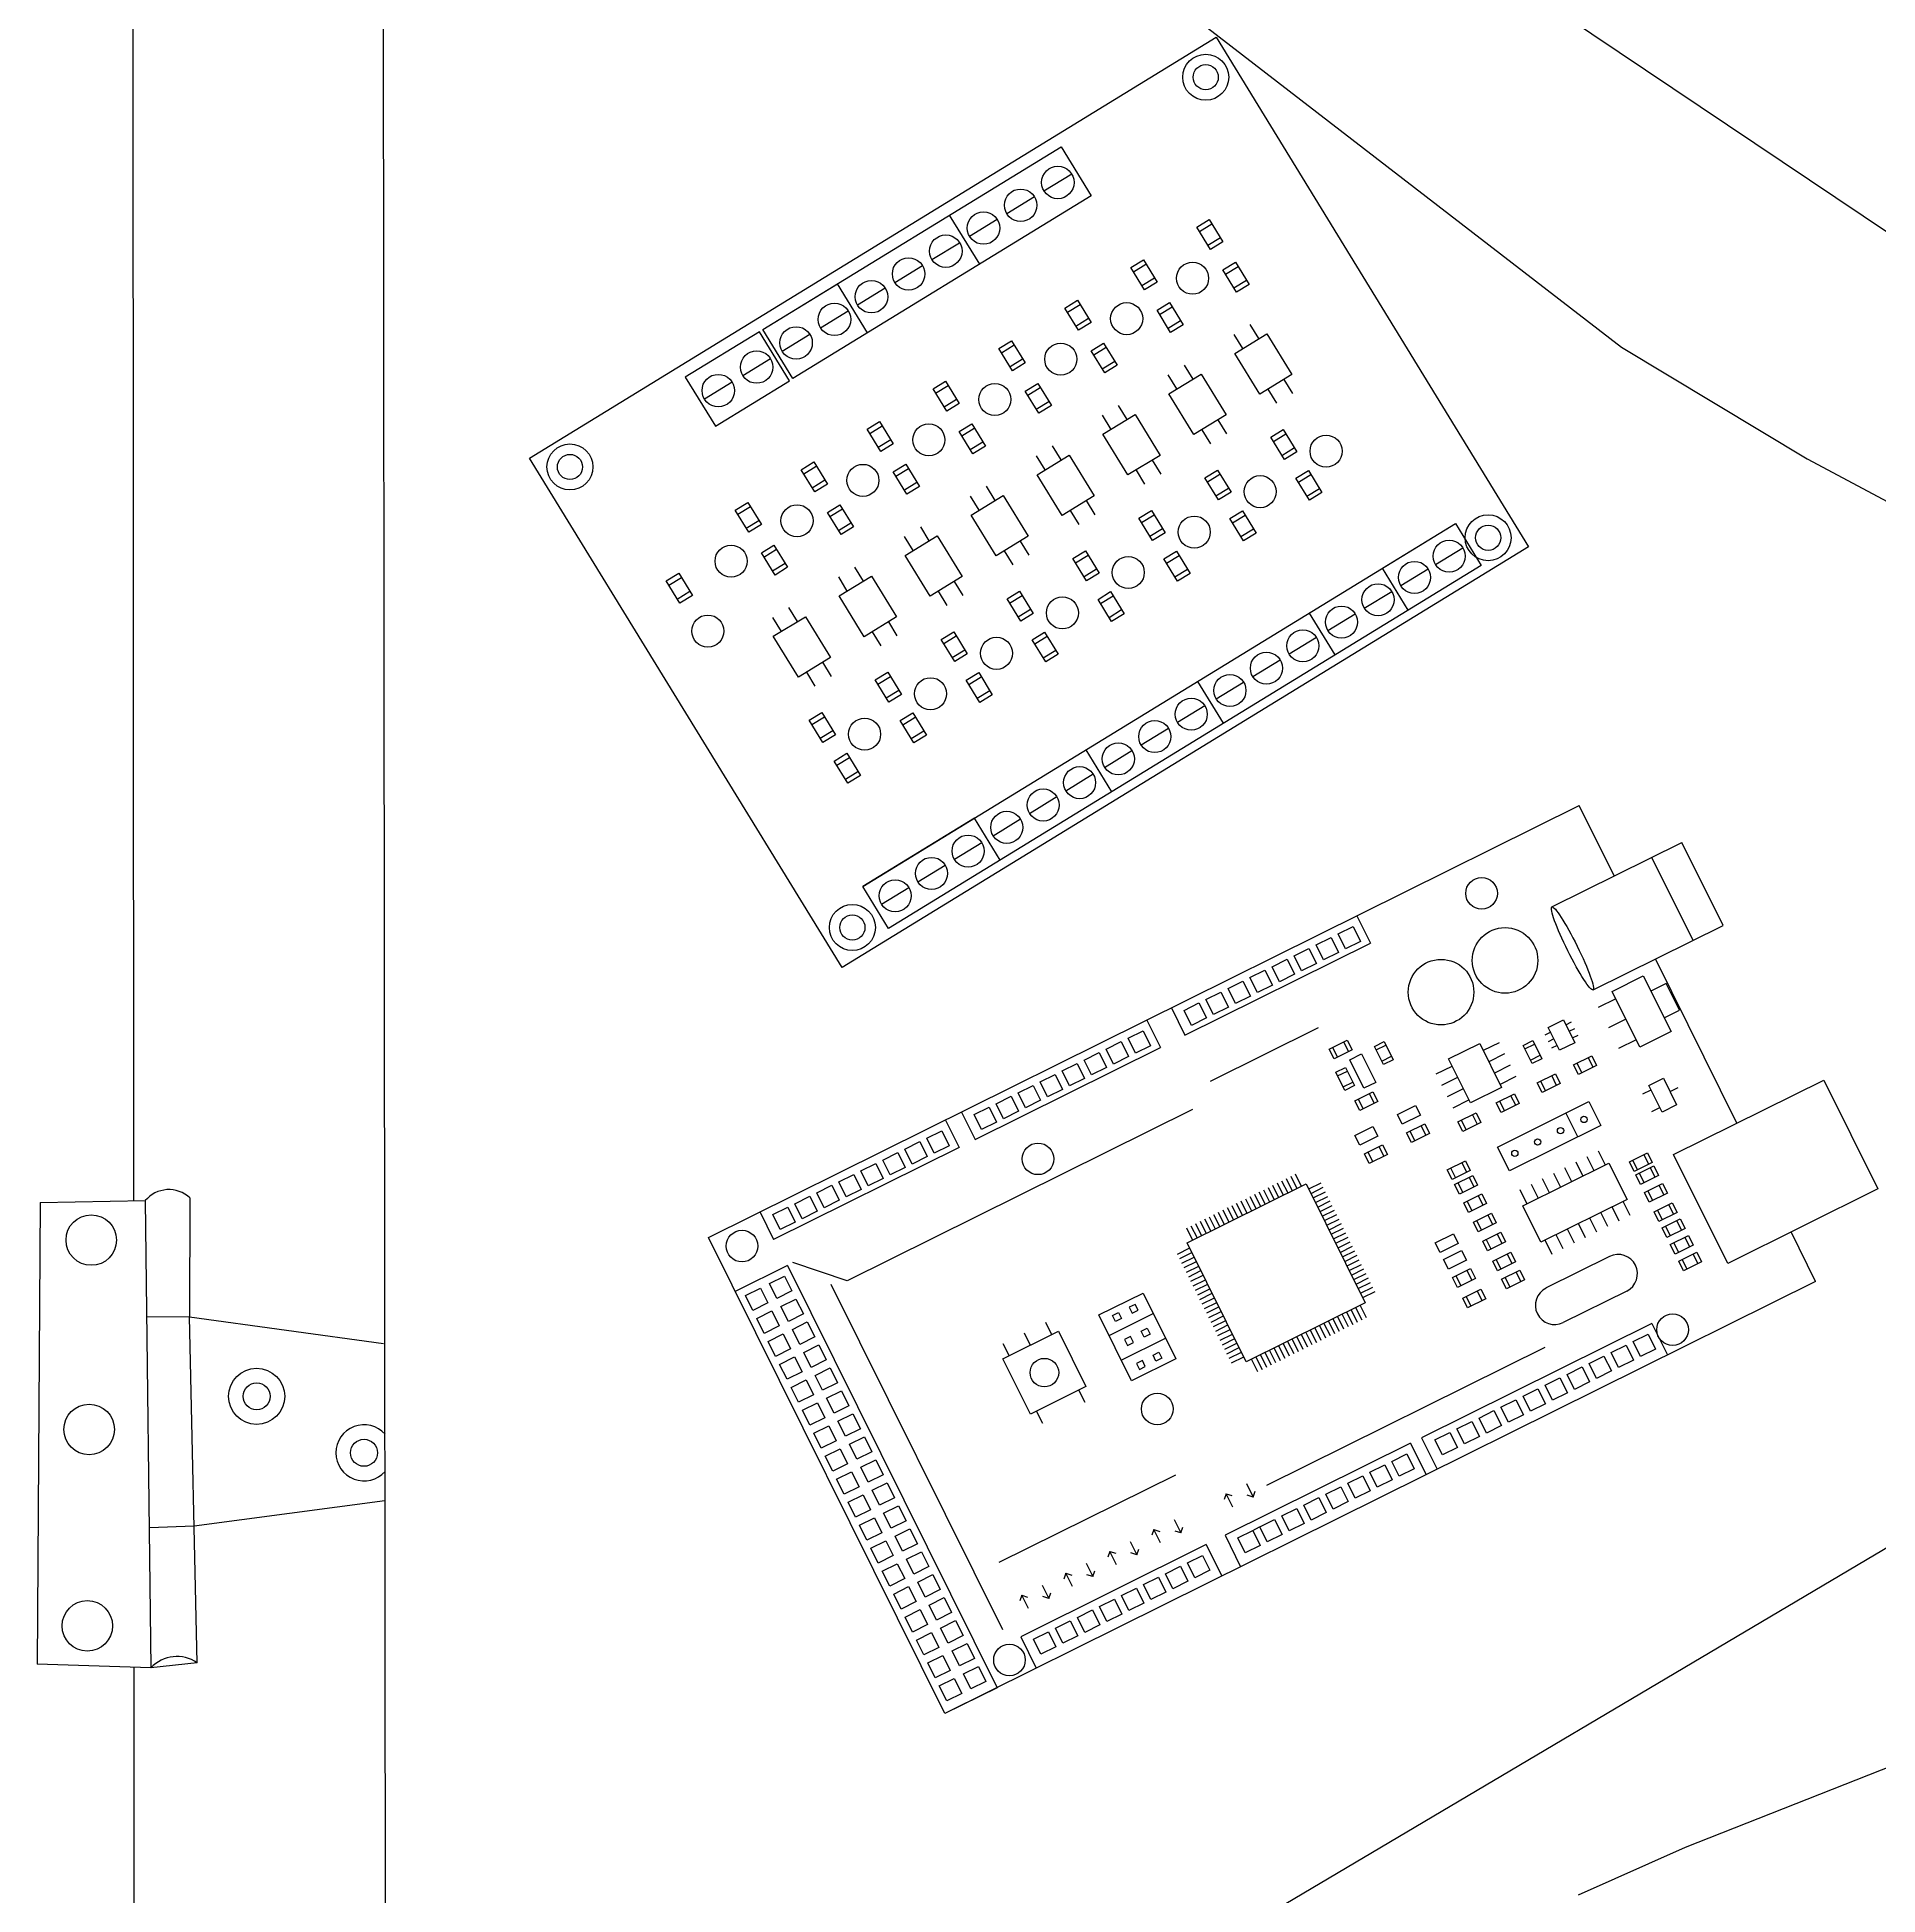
# Model space of a CAD drawing. Header units: inches. Extents: x 0 to 34.3, y -2.3 to 8.
# Drawn here: x 3.091 to 6.526, y 2.568 to 6.035 of the extents above; entities that cross this region are included whole.
import ezdxf
from ezdxf.enums import TextEntityAlignment as Align

# ---------------------------------------------------------------- set-up
doc = ezdxf.new("R2018")
doc.units = ezdxf.units.IN
doc.header["$MEASUREMENT"] = 0
doc.layers.add('DRAWING SHT', color=7, linetype='Continuous')
doc.styles.add('Annotative', font='arial.ttf')
doc.styles.get("Standard").update_dxf_attribs({"font": 'arial.ttf'})

# ---------------------------------------------------------------- blocks, each defined once
blk = doc.blocks.new('*U44')
blk.add_line((0, -0.0128), (0, 0.0128))
blk = doc.blocks.new('*U42')
at = {"color": 0, "linetype": 'ByBlock', "lineweight": -2, "transparency": 16777216}
for p in [(0, 0), (0.0094, 0), (0.0189, 0), (0.0283, 0), (0.0378, 0), (0.0472, 0), (0.0567, 0), (0.0661, 0), (0.0755, 0), (0.085, 0), (0.0944, 0), (0.1039, 0), (0.1133, 0), (0.1227, 0), (0.1322, 0), (0.1416, 0), (0.1511, 0), (0.1605, 0), (0.17, 0), (0.1794, 0), (0.1888, 0), (0.1983, 0), (0.2077, 0), (0.2172, 0), (0.2266, 0)]:
    blk.add_blockref('*U44', p, dxfattribs=at)
blk = doc.blocks.new('*U43')
blk.add_line((0, -0.0128), (0, 0.0128))
blk = doc.blocks.new('*U47')
at = {"color": 0, "linetype": 'ByBlock', "lineweight": -2, "transparency": 16777216}
for p in [(0, 0), (0.0094, 0), (0.0189, 0), (0.0283, 0), (0.0378, 0), (0.0472, 0), (0.0567, 0), (0.0661, 0), (0.0755, 0), (0.085, 0), (0.0944, 0), (0.1039, 0), (0.1133, 0), (0.1227, 0), (0.1322, 0), (0.1416, 0), (0.1511, 0), (0.1605, 0), (0.17, 0), (0.1794, 0), (0.1888, 0), (0.1983, 0), (0.2077, 0), (0.2172, 0), (0.2266, 0)]:
    blk.add_blockref('*U43', p, dxfattribs=at)
blk = doc.blocks.new('*U48')
blk.add_line((0, -0.0128), (0, 0.0128))
blk = doc.blocks.new('*U49')
at = {"color": 0, "linetype": 'ByBlock', "lineweight": -2, "transparency": 16777216}
for p in [(0, 0), (0.0094, 0), (0.0189, 0), (0.0283, 0), (0.0378, 0), (0.0472, 0), (0.0567, 0), (0.0661, 0), (0.0755, 0), (0.085, 0), (0.0944, 0), (0.1039, 0), (0.1133, 0), (0.1227, 0), (0.1322, 0), (0.1416, 0), (0.1511, 0), (0.1605, 0), (0.17, 0), (0.1794, 0), (0.1888, 0), (0.1983, 0), (0.2077, 0), (0.2172, 0), (0.2266, 0)]:
    blk.add_blockref('*U48', p, dxfattribs=at)
blk = doc.blocks.new('*U50')
blk.add_line((0, -0.0128), (0, 0.0128))
blk = doc.blocks.new('*U51')
at = {"color": 0, "linetype": 'ByBlock', "lineweight": -2, "transparency": 16777216}
for p in [(0, 0), (0.0094, 0), (0.0189, 0), (0.0283, 0), (0.0378, 0), (0.0472, 0), (0.0567, 0), (0.0661, 0), (0.0755, 0), (0.085, 0), (0.0944, 0), (0.1039, 0), (0.1133, 0), (0.1227, 0), (0.1322, 0), (0.1416, 0), (0.1511, 0), (0.1605, 0), (0.17, 0), (0.1794, 0), (0.1888, 0), (0.1983, 0), (0.2077, 0), (0.2172, 0), (0.2266, 0)]:
    blk.add_blockref('*U50', p, dxfattribs=at)
blk = doc.blocks.new('*U45')
blk.add_lwpolyline([(-0.0156, 0.0156), (0.0156, 0.0156), (0.0156, -0.0156), (-0.0156, -0.0156)], close=True)
blk = doc.blocks.new('*U46')
at = {"color": 0, "linetype": 'ByBlock', "lineweight": -2, "transparency": 16777216}
for p in [(0, 0), (0.0503, 0), (0, -0.0479), (0.0503, -0.0479), (0, -0.0957), (0.0503, -0.0957), (0, -0.1436), (0.0503, -0.1436), (0, -0.1915), (0.0503, -0.1915), (0, -0.2393), (0.0503, -0.2393), (0, -0.2872), (0.0503, -0.2872), (0, -0.335), (0.0503, -0.335), (0, -0.3829), (0.0503, -0.3829), (0, -0.4308), (0.0503, -0.4308), (0, -0.4786), (0.0503, -0.4786), (0, -0.5265), (0.0503, -0.5265), (0, -0.5744), (0.0503, -0.5744), (0, -0.6222), (0.0503, -0.6222), (0, -0.6701), (0.0503, -0.6701), (0, -0.718), (0.0503, -0.718), (0, -0.7658), (0.0503, -0.7658), (0, -0.8137), (0.0503, -0.8137)]:
    blk.add_blockref('*U45', p, dxfattribs=at)
blk = doc.blocks.new('*U32')
blk.add_lwpolyline([(-0.0156, 0.0156), (0.0156, 0.0156), (0.0156, -0.0156), (-0.0156, -0.0156)], close=True)
blk = doc.blocks.new('*U33')
at = {"color": 0, "linetype": 'ByBlock', "lineweight": -2, "transparency": 16777216}
for p in [(0, 0), (0.0458, 0), (0.0917, 0), (0.1375, 0), (0.1834, 0), (0.2292, 0), (0.2751, 0), (0.3209, 0)]:
    blk.add_blockref('*U32', p, dxfattribs=at)
blk = doc.blocks.new('*U34')
blk.add_lwpolyline([(-0.0156, 0.0156), (0.0156, 0.0156), (0.0156, -0.0156), (-0.0156, -0.0156)], close=True)
blk = doc.blocks.new('*U35')
at = {"color": 0, "linetype": 'ByBlock', "lineweight": -2, "transparency": 16777216}
for p in [(0, 0), (0.0458, 0), (0.0917, 0), (0.1375, 0), (0.1834, 0), (0.2292, 0), (0.2751, 0), (0.3209, 0)]:
    blk.add_blockref('*U34', p, dxfattribs=at)
blk = doc.blocks.new('*U36')
blk.add_lwpolyline([(-0.0156, 0.0156), (0.0156, 0.0156), (0.0156, -0.0156), (-0.0156, -0.0156)], close=True)
blk = doc.blocks.new('*U37')
at = {"color": 0, "linetype": 'ByBlock', "lineweight": -2, "transparency": 16777216}
for p in [(0, 0), (0.0458, 0), (0.0917, 0), (0.1375, 0), (0.1834, 0), (0.2292, 0), (0.2751, 0), (0.3209, 0), (0.3668, 0), (0.4126, 0)]:
    blk.add_blockref('*U36', p, dxfattribs=at)
blk = doc.blocks.new('*U38')
blk.add_line((0, -0.0147), (0, 0.0147))
blk = doc.blocks.new('*U39')
at = {"color": 0, "linetype": 'ByBlock', "lineweight": -2, "transparency": 16777216}
for p in [(0, 0), (0.0233, 0), (0.0465, 0), (0.0698, 0), (0.0931, 0), (0.1163, 0), (0.1396, 0), (0.1629, 0)]:
    blk.add_blockref('*U38', p, dxfattribs=at)
blk = doc.blocks.new('*U40')
blk.add_line((0, -0.0147), (0, 0.0147))
blk = doc.blocks.new('*U41')
at = {"color": 0, "linetype": 'ByBlock', "lineweight": -2, "transparency": 16777216}
for p in [(0, 0), (0.0233, 0), (0.0465, 0), (0.0698, 0), (0.0931, 0), (0.1163, 0), (0.1396, 0), (0.1629, 0)]:
    blk.add_blockref('*U40', p, dxfattribs=at)
blk = doc.blocks.new('*U52')
blk.add_lwpolyline([(-0.0156, 0.0156), (0.0156, 0.0156), (0.0156, -0.0156), (-0.0156, -0.0156)], close=True)
blk = doc.blocks.new('*U53')
at = {"color": 0, "linetype": 'ByBlock', "lineweight": -2, "transparency": 16777216}
for p in [(0, 0), (0.0458, 0), (0.0917, 0), (0.1375, 0), (0.1834, 0), (0.2292, 0), (0.2751, 0), (0.3209, 0)]:
    blk.add_blockref('*U52', p, dxfattribs=at)
blk = doc.blocks.new('*U54')
blk.add_lwpolyline([(-0.0156, 0.0156), (0.0156, 0.0156), (0.0156, -0.0156), (-0.0156, -0.0156)], close=True)
blk = doc.blocks.new('*U55')
at = {"color": 0, "linetype": 'ByBlock', "lineweight": -2, "transparency": 16777216}
for p in [(0, 0), (0.0458, 0), (0.0917, 0), (0.1375, 0), (0.1834, 0), (0.2292, 0), (0.2751, 0), (0.3209, 0)]:
    blk.add_blockref('*U54', p, dxfattribs=at)
blk = doc.blocks.new('*U56')
blk.add_lwpolyline([(-0.0156, 0.0156), (0.0156, 0.0156), (0.0156, -0.0156), (-0.0156, -0.0156)], close=True)
blk = doc.blocks.new('*U57')
at = {"color": 0, "linetype": 'ByBlock', "lineweight": -2, "transparency": 16777216}
for p in [(0, 0), (0.0458, 0), (0.0917, 0), (0.1375, 0), (0.1834, 0), (0.2292, 0), (0.2751, 0), (0.3209, 0)]:
    blk.add_blockref('*U56', p, dxfattribs=at)
blk = doc.blocks.new('*U58')
blk.add_line((-0.0165, 0), (0.0165, 0))
blk = doc.blocks.new('*U59')
at = {"color": 0, "linetype": 'ByBlock', "lineweight": -2, "transparency": 16777216}
for p in [(0, 0), (0, -0.0235), (0, -0.0471), (0, -0.0706)]:
    blk.add_blockref('*U58', p, dxfattribs=at)
blk = doc.blocks.new('*U60')
blk.add_line((-0.0165, 0), (0.0165, 0))
blk = doc.blocks.new('*U61')
at = {"color": 0, "linetype": 'ByBlock', "lineweight": -2, "transparency": 16777216}
for p in [(0, 0), (0, -0.0235), (0, -0.0471), (0, -0.0706)]:
    blk.add_blockref('*U60', p, dxfattribs=at)
blk = doc.blocks.new('Fuerth Cole DRAWING SHT')
at = {"layer": 'DRAWING SHT'}
for p, q in [((0, 0.5), (10.5, 0.5)), ((3.25, 0), (3.25, 0.5)), ((8.375, 0), (8.375, 0.5)), ((9.875, 0), (9.875, 0.5)), ((0, 0.25), (3.25, 0.25)), ((2.25, 0), (2.25, 0.25)), ((9.875, 0.25), (8.375, 0.25))]:
    blk.add_line(p, q, dxfattribs=at)
blk.add_lwpolyline([(0, 0), (10.5, 0), (10.5, 8), (0, 8)], close=True, dxfattribs=at)
for s, width, heights, insert, char_height, attachment_point in [('ST. CLAIR COLLEGE', 3.25, [0.2465], (1.625, 0.3731), 0.15, 5), ('DRN BY', 2.25, [0.19], (0.0105, 0.235), 0.12, 1)]:
    blk.add_mtext_dynamic_manual_height_columns(s, width=width, gutter_width=1, heights=heights, dxfattribs=dict(at, insert=insert, char_height=char_height, attachment_point=attachment_point))
at = {"layer": 'DRAWING SHT', "char_height": 0.12, "width": 1, "attachment_point": 1, "style": 'Annotative'}
for s, insert in [('TITLE', (3.265, 0.485)), ('CLASS', (2.265, 0.235))]:
    blk.add_mtext(s, dxfattribs=dict(at, insert=insert))
at = {"layer": 'DRAWING SHT', "char_height": 0.12, "width": 1.5, "attachment_point": 1}
for s, insert in [('DATE', (8.39, 0.485)), ('SCALE', (8.39, 0.235))]:
    blk.add_mtext(s, dxfattribs=dict(at, insert=insert))
at = {"layer": 'DRAWING SHT'}
for tag, p in [('DATE', (9.375, 0.375)), ('DRN_BY', (1.4375, 0.125)), ('CLS', (3.025, 0.125)), ('SCALE', (9.425, 0.125))]:
    blk.add_attdef(tag, text='', height=0.12, dxfattribs=at).set_placement(p, align=Align.MIDDLE_CENTER)
at = {"layer": 'DRAWING SHT', "lineweight": 30, "flags": 104}
blk.add_attdef('TITLE', text='', height=0.12, dxfattribs=at).set_placement((3.875, 0.25), align=Align.MIDDLE_LEFT)

msp = doc.modelspace()

# ---------------------------------------------------------------- linework, layer by layer
for p, q in [((3.2688, 7.5543), (3.2708, 3.8629)), ((3.7411, 2.3673), (3.7362, 6.7674)), ((4.403, 6.7255), (6.0475, 5.4559)), ((7.084, 5.3068), (5.0841, 6.6505)), ((4.9696, 5.7477), (5.0213, 5.7794)), ((4.9519, 5.7369), (4.9002, 5.7052)), ((4.8496, 5.6111), (4.7934, 5.7027)), ((4.8825, 5.6943), (4.8308, 5.6626)), ((5.2595, 5.6722), (5.2829, 5.6866)), ((5.2753, 5.6465), (5.2987, 5.6609)), ((4.7605, 5.6195), (4.8122, 5.6512)), ((4.6911, 5.577), (4.7428, 5.6087)), ((5.1365, 5.5968), (5.1599, 5.6112)), ((5.1522, 5.5711), (5.1757, 5.5854)), ((5.3084, 5.5926), (5.3318, 5.6069)), ((4.4451, 5.4891), (4.5843, 5.5745)), ((4.6405, 5.4829), (4.5843, 5.5745)), ((4.6734, 5.5661), (4.6217, 5.5344)), ((5.3241, 5.5668), (5.3475, 5.5812)), ((4.5527, 5.4921), (4.6044, 5.5238)), ((5.0134, 5.5214), (5.0368, 5.5357)), ((5.1853, 5.5171), (5.2087, 5.5315)), ((4.5328, 5.4799), (4.4811, 5.4482)), ((5.0292, 5.4956), (5.0526, 5.51)), ((5.2011, 5.4914), (5.2245, 5.5057)), ((5.3407, 5.4537), (5.3247, 5.4799)), ((5.3707, 5.4721), (5.3546, 5.4983)), ((4.8904, 5.4459), (4.9138, 5.4603)), ((5.0623, 5.4417), (5.0857, 5.456)), ((6.0475, 5.4559), (6.3935, 5.2475)), ((4.4076, 5.4031), (4.4593, 5.4348)), ((4.9062, 5.4202), (4.9296, 5.4346)), ((5.0781, 5.416), (5.1015, 5.4303)), ((5.2477, 5.3966), (5.2316, 5.4228)), ((4.3877, 5.391), (4.336, 5.3593)), ((4.7674, 5.3705), (4.7908, 5.3849)), ((4.9393, 5.3663), (4.9627, 5.3806)), ((5.2177, 5.3783), (5.2016, 5.4045)), ((5.3874, 5.3776), (5.4035, 5.3514)), ((5.4173, 5.396), (5.4334, 5.3698)), ((4.7832, 5.3448), (4.8066, 5.3591)), ((4.955, 5.3405), (4.9784, 5.3549)), ((5.1246, 5.3212), (5.1086, 5.3474)), ((4.6443, 5.2951), (4.6677, 5.3094)), ((4.8162, 5.2908), (4.8396, 5.3052)), ((5.0947, 5.3028), (5.0786, 5.329)), ((5.2943, 5.3206), (5.3104, 5.2943)), ((4.6601, 5.2693), (4.6835, 5.2837)), ((4.832, 5.2651), (4.8554, 5.2794)), ((5.0016, 5.2458), (4.9855, 5.272)), ((5.2643, 5.3022), (5.2804, 5.276)), ((5.3976, 5.2801), (5.421, 5.2944)), ((4.9716, 5.2274), (4.9556, 5.2536)), ((5.1713, 5.2451), (5.1874, 5.2189)), ((5.4134, 5.2543), (5.4368, 5.2687)), ((6.3935, 5.2475), (7.2726, 4.7809)), ((4.5213, 5.2196), (4.5447, 5.234)), ((4.5371, 5.1939), (4.5605, 5.2083)), ((4.6932, 5.2154), (4.7166, 5.2297)), ((4.709, 5.1897), (4.7324, 5.204)), ((5.1413, 5.2268), (5.1574, 5.2005)), ((5.2746, 5.2046), (5.298, 5.219)), ((5.4443, 5.204), (5.4677, 5.2183)), ((4.8486, 5.152), (4.8325, 5.1782)), ((4.8786, 5.1703), (4.8625, 5.1965)), ((5.0482, 5.1697), (5.0643, 5.1435)), ((5.2904, 5.1789), (5.3138, 5.1932)), ((5.4601, 5.1782), (5.4835, 5.1926)), ((4.3983, 5.1442), (4.4217, 5.1586)), ((4.4141, 5.1185), (4.4375, 5.1328)), ((4.5702, 5.14), (4.5936, 5.1543)), ((5.0183, 5.1513), (5.0344, 5.1251)), ((5.1516, 5.1292), (5.175, 5.1435)), ((5.3213, 5.1285), (5.3447, 5.1429)), ((4.5859, 5.1142), (4.6094, 5.1286)), ((4.7256, 5.0765), (4.7095, 5.1027)), ((4.7555, 5.0949), (4.7395, 5.1211)), ((5.1674, 5.1035), (5.1908, 5.1178)), ((5.337, 5.1028), (5.3604, 5.1171)), ((5.6014, 5.0438), (5.7372, 5.127)), ((4.4471, 5.0645), (4.4705, 5.0789)), ((4.8953, 5.0759), (4.9113, 5.0497)), ((4.9252, 5.0943), (4.9413, 5.068)), ((5.0285, 5.0538), (5.052, 5.0681)), ((5.1982, 5.0531), (5.2216, 5.0675)), ((5.7001, 5.0506), (5.7512, 5.0818)), ((4.4629, 5.0388), (4.4863, 5.0531)), ((4.6026, 5.0011), (4.5865, 5.0273)), ((4.6325, 5.0195), (4.6164, 5.0457)), ((5.0443, 5.028), (5.0677, 5.0424)), ((5.214, 5.0274), (5.2374, 5.0417)), ((5.6493, 4.9656), (5.6014, 5.0438)), ((5.6864, 5.0421), (5.6354, 5.0108)), ((4.2695, 5.0119), (4.293, 5.0262)), ((4.2853, 4.9861), (4.3087, 5.0005)), ((4.7722, 5.0005), (4.7883, 4.9742)), ((4.8022, 5.0188), (4.8183, 4.9926)), ((4.9055, 4.9783), (4.9289, 4.9927)), ((5.5673, 4.9691), (5.6184, 5.0004)), ((4.5095, 4.944), (4.4934, 4.9702)), ((4.9213, 4.9526), (4.9447, 4.9669)), ((5.0752, 4.9777), (5.0986, 4.992)), ((5.091, 4.9519), (5.1144, 4.9663)), ((5.5127, 4.8818), (5.4648, 4.96)), ((5.4993, 4.9274), (5.5503, 4.9587)), ((4.4795, 4.9257), (4.4634, 4.9519)), ((4.6492, 4.925), (4.6653, 4.8988)), ((4.6792, 4.9434), (4.6952, 4.9172)), ((4.7825, 4.9029), (4.8059, 4.9172)), ((4.7983, 4.8772), (4.8217, 4.8915)), ((4.9522, 4.9022), (4.9756, 4.9166)), ((4.9679, 4.8765), (4.9914, 4.8908)), ((5.4781, 4.9144), (5.4271, 4.8832)), ((4.5561, 4.868), (4.5722, 4.8417)), ((5.3591, 4.8414), (5.4101, 4.8727)), ((4.5262, 4.8496), (4.5422, 4.8234)), ((4.6594, 4.8275), (4.6829, 4.8418)), ((4.8291, 4.8268), (4.8525, 4.8411)), ((5.3044, 4.7542), (5.2565, 4.8323)), ((5.2911, 4.7997), (5.3421, 4.831)), ((4.6752, 4.8017), (4.6986, 4.8161)), ((4.8449, 4.8011), (4.8683, 4.8154)), ((5.2699, 4.7868), (5.2189, 4.7555)), ((4.5364, 4.752), (4.5598, 4.7664)), ((4.7061, 4.7514), (4.7295, 4.7657)), ((4.5522, 4.7263), (4.5756, 4.7406)), ((4.7219, 4.7256), (4.7453, 4.74)), ((5.1508, 4.7138), (5.2019, 4.745)), ((4.5831, 4.6759), (4.6065, 4.6903)), ((5.0962, 4.6265), (5.0482, 4.7046)), ((5.0828, 4.672), (5.1338, 4.7033)), ((4.5989, 4.6502), (4.6223, 4.6645)), ((5.0616, 4.6591), (5.0106, 4.6278)), ((4.9426, 4.5861), (4.9936, 4.6174)), ((4.3437, 3.7943), (5.9685, 4.6009)), ((4.84, 4.577), (4.6317, 4.4493)), ((4.8879, 4.4988), (4.84, 4.577)), ((6.0338, 4.4692), (5.9685, 4.6009)), ((4.8745, 4.5444), (4.9256, 4.5756)), ((4.8534, 4.5314), (4.8023, 4.5001)), ((5.9175, 4.4114), (6.1601, 4.5319)), ((6.2369, 4.3771), (6.1601, 4.5319)), ((4.7343, 4.4584), (4.7853, 4.4897)), ((6.1807, 4.3491), (6.1038, 4.5039)), ((4.6663, 4.4167), (4.7173, 4.448)), ((5.5534, 4.3948), (5.5787, 4.3439)), ((5.9943, 4.2566), (6.2369, 4.3771)), ((5.2326, 4.172), (5.5787, 4.3439)), ((6.2628, 4.008), (6.1107, 4.3144)), ((6.0298, 4.2539), (6.088, 4.2828)), ((6.088, 4.2828), (6.1397, 4.1787)), ((6.1306, 4.2685), (6.1021, 4.2544)), ((6.1555, 4.2185), (6.1306, 4.2685)), ((6.0366, 4.2401), (6.0039, 4.2239)), ((6.0815, 4.1498), (6.0298, 4.2539)), ((5.1618, 4.2004), (5.1871, 4.1494)), ((5.2073, 4.223), (5.2326, 4.172)), ((5.9434, 4.1916), (5.9541, 4.1969)), ((6.0556, 4.2019), (6.0229, 4.1856)), ((6.127, 4.2043), (6.1555, 4.2185)), ((5.4811, 4.1859), (5.2794, 4.0858)), ((5.9152, 4.1775), (5.9044, 4.1722)), ((5.9213, 4.1653), (5.9105, 4.1599)), ((5.9495, 4.1793), (5.9602, 4.1846)), ((5.9556, 4.167), (5.9663, 4.1723)), ((6.0746, 4.1636), (6.0419, 4.1473)), ((6.1397, 4.1787), (6.0815, 4.1498)), ((4.841, 3.9776), (5.1871, 4.1494)), ((5.5173, 4.1313), (5.5083, 4.1494)), ((5.538, 4.1416), (5.5291, 4.1597)), ((5.5896, 4.1447), (5.6076, 4.1536)), ((5.5998, 4.1239), (5.6179, 4.1329)), ((5.8671, 4.1464), (5.8852, 4.1553)), ((5.8774, 4.1256), (5.8955, 4.1346)), ((5.9274, 4.153), (5.9166, 4.1477)), ((5.9942, 4.1122), (5.9853, 4.1303)), ((5.5176, 4.0962), (5.5357, 4.1052)), ((5.9262, 4.0785), (5.9173, 4.0966)), ((5.9735, 4.1019), (5.9645, 4.12)), ((5.5279, 4.0755), (5.546, 4.0845)), ((5.5859, 4.0451), (5.5769, 4.0632)), ((5.8498, 4.0412), (5.8408, 4.0592)), ((5.9055, 4.0682), (5.8966, 4.0863)), ((6.0873, 4.0624), (6.1025, 4.07)), ((6.1378, 4.067), (6.153, 4.0745)), ((5.2466, 4.0333), (4.6023, 3.7135)), ((4.8157, 4.0286), (4.841, 3.9776)), ((5.5652, 4.0348), (5.5562, 4.0529)), ((5.7784, 4.0057), (5.7694, 4.0238)), ((5.8291, 4.0309), (5.8201, 4.0489)), ((5.9659, 3.9822), (5.9437, 4.0269)), ((6.1037, 4.0296), (6.1189, 4.0371)), ((4.7859, 4.0138), (4.8112, 3.9628)), ((5.6617, 3.975), (5.6527, 3.9931)), ((5.6824, 3.9853), (5.6734, 4.0034)), ((5.7576, 3.9954), (5.7487, 4.0135)), ((4.8112, 3.9628), (4.4651, 3.791)), ((5.5832, 3.9361), (5.5742, 3.9542)), ((5.6039, 3.9464), (5.595, 3.9644)), ((5.7377, 3.9062), (5.7287, 3.9242)), ((5.7584, 3.9165), (5.7494, 3.9345)), ((6.0774, 3.9209), (6.0684, 3.9389)), ((6.0981, 3.9312), (6.0891, 3.9492)), ((6.11, 3.9072), (6.101, 3.9253)), ((5.7514, 3.8786), (5.7424, 3.8967)), ((5.7721, 3.8889), (5.7631, 3.9069)), ((6.0893, 3.8969), (6.0803, 3.915)), ((6.1264, 3.8741), (6.1175, 3.8922)), ((3.0961, 3.8596), (3.0908, 2.9985)), ((3.0961, 3.8596), (3.2925, 3.8633)), ((3.2925, 3.8633), (3.3032, 2.9913)), ((3.3755, 3.8683), (3.375, 3.6465)), ((5.7684, 3.8444), (5.7594, 3.8624)), ((5.7891, 3.8546), (5.7801, 3.8727)), ((6.1057, 3.8638), (6.0967, 3.8819)), ((6.1444, 3.8378), (6.1355, 3.8559)), ((4.4398, 3.842), (4.4651, 3.791)), ((5.7863, 3.8082), (5.7774, 3.8263)), ((5.807, 3.8185), (5.7981, 3.8366)), ((6.1237, 3.8275), (6.1147, 3.8456)), ((6.1386, 3.7976), (6.1296, 3.8157)), ((6.1593, 3.8079), (6.1503, 3.826)), ((4.7848, 2.9059), (4.3437, 3.7943)), ((5.8038, 3.773), (5.7948, 3.7911)), ((5.8245, 3.7833), (5.8155, 3.8014)), ((6.1538, 3.7669), (6.1449, 3.7849)), ((6.1746, 3.7771), (6.1656, 3.7952)), ((6.4095, 3.7125), (6.3636, 3.8049)), ((4.6023, 3.7135), (4.501, 3.7476)), ((5.8225, 3.7354), (5.8135, 3.7535)), ((5.8432, 3.7457), (5.8342, 3.7638)), ((6.025, 3.7591), (5.9065, 3.7003)), ((6.1695, 3.7353), (6.1605, 3.7534)), ((6.1902, 3.7456), (6.1812, 3.7637)), ((7.4345, 3.7439), (4.2909, 1.8819)), ((4.4908, 3.7422), (4.3936, 3.6939)), ((4.4908, 3.7422), (4.882, 2.9542)), ((6.4095, 3.7125), (4.7848, 2.9059)), ((5.7475, 3.7048), (5.7386, 3.7228)), ((5.7682, 3.7151), (5.7593, 3.7331)), ((5.839, 3.7022), (5.83, 3.7202)), ((5.8597, 3.7124), (5.8507, 3.7305)), ((4.5721, 3.7072), (4.8919, 3.0631)), ((5.7667, 3.6662), (5.7577, 3.6843)), ((5.7874, 3.6765), (5.7784, 3.6946)), ((6.057, 3.6946), (5.9385, 3.6358)), ((3.375, 3.6465), (3.2946, 3.6458)), ((3.3893, 3.0007), (3.375, 3.6465)), ((3.375, 3.6465), (3.7368, 3.5964)), ((5.0911, 3.6115), (5.1735, 3.6525)), ((4.9326, 3.6166), (4.944, 3.5935)), ((4.9721, 3.6363), (4.9836, 3.6132)), ((5.1139, 3.5655), (5.1964, 3.6065)), ((6.1038, 3.6341), (5.674, 3.4207)), ((6.1038, 3.6341), (6.133, 3.5753)), ((4.893, 3.597), (4.9045, 3.5739)), ((5.9043, 3.5894), (5.3849, 3.3316)), ((6.1666, 2.6566), (8.4629, 3.5642)), ((5.0463, 3.4868), (5.0348, 3.5099)), ((4.9672, 3.4476), (4.9558, 3.4707)), ((5.6535, 3.4105), (5.3074, 3.2387)), ((5.6535, 3.4105), (5.6827, 3.3517)), ((5.674, 3.4207), (5.7032, 3.3619)), ((5.2148, 3.3512), (4.8855, 3.1878)), ((5.3473, 3.3351), (5.3597, 3.3101)), ((3.3836, 3.2564), (3.7398, 3.3039)), ((5.3096, 3.3164), (5.306, 3.3057)), ((5.3221, 3.2914), (5.3096, 3.3164)), ((5.3096, 3.3164), (5.3204, 3.3128)), ((5.3597, 3.3101), (5.349, 3.3137)), ((5.3597, 3.3101), (5.3634, 3.3209)), ((5.2124, 3.2682), (5.2248, 3.2431)), ((3.3007, 3.2534), (3.3837, 3.2564)), ((5.1303, 3.2274), (5.1427, 3.2023)), ((5.1747, 3.2495), (5.1711, 3.2387)), ((5.1872, 3.2244), (5.1747, 3.2495)), ((5.1747, 3.2495), (5.1855, 3.2458)), ((5.2248, 3.2431), (5.2141, 3.2467)), ((5.2248, 3.2431), (5.2285, 3.2539)), ((5.3074, 3.2387), (5.3366, 3.1799)), ((5.359, 3.2479), (5.372, 3.2544)), ((5.2722, 3.2213), (4.9261, 3.0494)), ((5.0926, 3.2087), (5.089, 3.1979)), ((5.105, 3.1836), (5.0926, 3.2087)), ((5.0926, 3.2087), (5.1034, 3.2051)), ((5.1427, 3.2023), (5.1319, 3.206)), ((5.1427, 3.2023), (5.1463, 3.2131)), ((5.2722, 3.2213), (5.3015, 3.1624)), ((5.0105, 3.1679), (5.0069, 3.1571)), ((5.0229, 3.1429), (5.0105, 3.1679)), ((5.0105, 3.1679), (5.0213, 3.1643)), ((5.0481, 3.1866), (5.0606, 3.1616)), ((5.0606, 3.1616), (5.0498, 3.1652)), ((5.0606, 3.1616), (5.0642, 3.1723)), ((4.9283, 3.1271), (4.9247, 3.1164)), ((4.9408, 3.1021), (4.9283, 3.1271)), ((4.9283, 3.1271), (4.9391, 3.1235)), ((4.966, 3.1458), (4.9785, 3.1208)), ((4.9785, 3.1208), (4.9677, 3.1244)), ((4.9785, 3.1208), (4.9821, 3.1316)), ((4.9261, 3.0494), (4.9553, 2.9906)), ((3.3032, 2.9913), (3.0908, 2.9985)), ((3.2712, 2.9923), (3.2723, 0.9438)), ((3.3893, 3.0007), (3.3032, 2.9913)), ((4.882, 2.9542), (4.7848, 2.9059)), ((5.9672, 2.5677), (6.1666, 2.6566))]:
    msp.add_line(p, q)
for points in [[(4.0096, 5.2493), (5.2907, 6.0348), (5.8738, 5.0838), (4.5927, 4.2983)], [(4.4451, 5.4891), (5.0015, 5.8303), (5.0577, 5.7387), (4.5012, 5.3975)], [(5.2547, 5.6801), (5.2781, 5.6945), (5.3035, 5.653), (5.2801, 5.6386)], [(5.1316, 5.6047), (5.155, 5.619), (5.1805, 5.5776), (5.1571, 5.5632)], [(5.3035, 5.6004), (5.3269, 5.6148), (5.3524, 5.5733), (5.329, 5.559)], [(5.0086, 5.5292), (5.032, 5.5436), (5.0574, 5.5021), (5.034, 5.4878)], [(5.1805, 5.525), (5.2039, 5.5393), (5.2293, 5.4979), (5.2059, 5.4835)], [(4.3565, 5.3088), (4.4947, 5.3935), (4.4385, 5.4851), (4.3003, 5.4004)], [(5.3258, 5.4445), (5.3857, 5.4812), (5.4323, 5.4052), (5.3724, 5.3684)], [(4.8856, 5.4538), (4.909, 5.4682), (4.9344, 5.4267), (4.911, 5.4123)], [(5.0575, 5.4496), (5.0809, 5.4639), (5.1063, 5.4224), (5.0829, 5.4081)], [(4.7625, 5.3784), (4.786, 5.3927), (4.8114, 5.3513), (4.788, 5.3369)], [(4.9344, 5.3741), (4.9578, 5.3885), (4.9833, 5.347), (4.9599, 5.3327)], [(5.2027, 5.3691), (5.2626, 5.4058), (5.3093, 5.3297), (5.2494, 5.293)], [(4.6395, 5.3029), (4.6629, 5.3173), (4.6884, 5.2758), (4.6649, 5.2615)], [(4.8114, 5.2987), (4.8348, 5.313), (4.8602, 5.2716), (4.8368, 5.2572)], [(5.0797, 5.2936), (5.1396, 5.3304), (5.1863, 5.2543), (5.1263, 5.2176)], [(5.3928, 5.2879), (5.4162, 5.3023), (5.4416, 5.2608), (5.4182, 5.2465)], [(4.5165, 5.2275), (4.5399, 5.2419), (4.5653, 5.2004), (4.5419, 5.186)], [(4.6884, 5.2233), (4.7118, 5.2376), (4.7372, 5.1961), (4.7138, 5.1818)], [(4.9567, 5.2182), (5.0166, 5.2549), (5.0632, 5.1789), (5.0033, 5.1421)], [(5.2698, 5.2125), (5.2932, 5.2268), (5.3186, 5.1854), (5.2952, 5.171)], [(5.4395, 5.2118), (5.4629, 5.2262), (5.4883, 5.1847), (5.4649, 5.1704)], [(4.3935, 5.1521), (4.4169, 5.1664), (4.4423, 5.125), (4.4189, 5.1106)], [(4.8336, 5.1428), (4.8936, 5.1795), (4.9402, 5.1034), (4.8803, 5.0667)], [(4.5653, 5.1478), (4.5888, 5.1622), (4.6142, 5.1207), (4.5908, 5.1063)], [(5.1467, 5.1371), (5.1702, 5.1514), (5.1956, 5.1099), (5.1722, 5.0956)], [(5.3164, 5.1364), (5.3398, 5.1508), (5.3653, 5.1093), (5.3419, 5.0949)], [(5.7851, 5.0489), (4.6797, 4.3711), (4.6317, 4.4493), (5.7372, 5.127)], [(4.7106, 5.0673), (4.7705, 5.1041), (4.8172, 5.028), (4.7572, 4.9913)], [(4.4423, 5.0724), (4.4657, 5.0867), (4.4911, 5.0453), (4.4677, 5.0309)], [(5.0237, 5.0616), (5.0471, 5.076), (5.0726, 5.0345), (5.0491, 5.0202)], [(5.1934, 5.061), (5.2168, 5.0753), (5.2422, 5.0338), (5.2188, 5.0195)], [(4.2647, 5.0198), (4.2881, 5.0341), (4.3136, 4.9926), (4.2901, 4.9783)], [(4.5876, 4.9919), (4.6475, 5.0286), (4.6941, 4.9526), (4.6342, 4.9158)], [(4.9007, 4.9862), (4.9241, 5.0005), (4.9495, 4.9591), (4.9261, 4.9447)], [(5.0704, 4.9855), (5.0938, 4.9999), (5.1192, 4.9584), (5.0958, 4.9441)], [(4.4645, 4.9165), (4.5245, 4.9532), (4.5711, 4.8771), (4.5112, 4.8404)], [(4.7777, 4.9108), (4.8011, 4.9251), (4.8265, 4.8836), (4.8031, 4.8693)], [(4.9473, 4.9101), (4.9707, 4.9245), (4.9962, 4.883), (4.9728, 4.8686)], [(4.6546, 4.8353), (4.678, 4.8497), (4.7035, 4.8082), (4.6801, 4.7939)], [(4.8243, 4.8347), (4.8477, 4.849), (4.8731, 4.8075), (4.8497, 4.7932)], [(4.5316, 4.7599), (4.555, 4.7742), (4.5804, 4.7328), (4.557, 4.7184)], [(4.7013, 4.7592), (4.7247, 4.7736), (4.7501, 4.7321), (4.7267, 4.7178)], [(4.5782, 4.6838), (4.6017, 4.6982), (4.6271, 4.6567), (4.6037, 4.6423)], [(5.9601, 4.158), (5.9318, 4.144), (5.9107, 4.1866), (5.9389, 4.2006)], [(5.5446, 4.1448), (5.5108, 4.1281), (5.5018, 4.1461), (5.5356, 4.1629)], [(5.8806, 4.1191), (5.8639, 4.1529), (5.8819, 4.1619), (5.8987, 4.1281)], [(5.5887, 4.0841), (5.5667, 4.0732), (5.5404, 4.1263), (5.5623, 4.1372)], [(5.6031, 4.1174), (5.5863, 4.1512), (5.6044, 4.1602), (5.6212, 4.1264)], [(5.8234, 4.0746), (5.7653, 4.0457), (5.7246, 4.1277), (5.7827, 4.1565)], [(6.0008, 4.1155), (5.967, 4.0987), (5.958, 4.1168), (5.9918, 4.1336)], [(5.5312, 4.069), (5.5144, 4.1028), (5.5325, 4.1117), (5.5492, 4.078)], [(5.9328, 4.0817), (5.899, 4.065), (5.89, 4.083), (5.9238, 4.0998)], [(6.1501, 4.0421), (6.123, 4.0287), (6.0983, 4.0784), (6.1254, 4.0919)], [(5.5924, 4.0484), (5.5587, 4.0316), (5.5497, 4.0497), (5.5835, 4.0664)], [(5.8563, 4.0444), (5.8225, 4.0276), (5.8136, 4.0457), (5.8474, 4.0625)], [(6.5256, 3.8853), (6.2454, 3.7462), (6.1446, 3.9493), (6.4248, 4.0884)], [(5.6719, 4.0229), (5.6381, 4.0062), (5.6291, 4.0242), (5.6629, 4.041)], [(5.7849, 4.0089), (5.7511, 3.9922), (5.7421, 4.0102), (5.7759, 4.027)], [(6.0086, 4.0034), (5.838, 3.9187), (5.8158, 3.9634), (5.9864, 4.0481)], [(5.5924, 3.9835), (5.5587, 3.9667), (5.5497, 3.9848), (5.5835, 4.0016)], [(5.6889, 3.9886), (5.6551, 3.9718), (5.6462, 3.9899), (5.68, 4.0066)], [(5.6105, 3.9496), (5.5767, 3.9328), (5.5677, 3.9509), (5.6015, 3.9677)], [(6.1046, 3.9344), (6.0709, 3.9176), (6.0619, 3.9357), (6.0957, 3.9525)], [(5.7649, 3.9197), (5.7312, 3.9029), (5.7222, 3.921), (5.756, 3.9378)], [(6.0577, 3.8654), (5.8969, 3.7856), (5.8631, 3.8537), (6.0239, 3.9335)], [(6.1165, 3.9104), (6.0827, 3.8937), (6.0738, 3.9117), (6.1076, 3.9285)], [(5.5692, 3.6727), (5.3471, 3.5624), (5.2368, 3.7845), (5.459, 3.8948)], [(5.7786, 3.8921), (5.7449, 3.8753), (5.7359, 3.8934), (5.7697, 3.9102)], [(6.133, 3.8773), (6.0992, 3.8606), (6.0902, 3.8786), (6.124, 3.8954)], [(5.7956, 3.8579), (5.7619, 3.8411), (5.7529, 3.8592), (5.7867, 3.876)], [(6.151, 3.8411), (6.1172, 3.8243), (6.1082, 3.8424), (6.142, 3.8591)], [(5.8136, 3.8217), (5.7798, 3.805), (5.7708, 3.823), (5.8046, 3.8398)], [(6.1658, 3.8111), (6.132, 3.7944), (6.1231, 3.8124), (6.1569, 3.8292)], [(5.7424, 3.7834), (5.7086, 3.7667), (5.6997, 3.7847), (5.7335, 3.8015)], [(5.8311, 3.7865), (5.7973, 3.7698), (5.7883, 3.7878), (5.8221, 3.8046)], [(6.1811, 3.7804), (6.1473, 3.7636), (6.1383, 3.7817), (6.1721, 3.7985)], [(5.758, 3.7521), (5.7242, 3.7353), (5.7152, 3.7534), (5.749, 3.7702)], [(5.8497, 3.749), (5.8159, 3.7322), (5.8069, 3.7503), (5.8407, 3.767)], [(6.1967, 3.7489), (6.163, 3.7321), (6.154, 3.7502), (6.1878, 3.7669)], [(5.7748, 3.7183), (5.741, 3.7015), (5.732, 3.7196), (5.7658, 3.7364)], [(5.8662, 3.7157), (5.8324, 3.6989), (5.8235, 3.717), (5.8573, 3.7338)], [(5.2155, 3.568), (5.133, 3.5271), (5.072, 3.65), (5.1545, 3.6909)], [(5.7939, 3.6798), (5.7601, 3.663), (5.7511, 3.6811), (5.7849, 3.6978)], [(5.0977, 3.6488), (5.1088, 3.6543), (5.1143, 3.6432), (5.1032, 3.6377)], [(5.1398, 3.6697), (5.1287, 3.6642), (5.1342, 3.6531), (5.1453, 3.6586)], [(5.0477, 3.5163), (4.9444, 3.465), (4.8931, 3.5683), (4.9964, 3.6195)], [(5.1254, 3.593), (5.1365, 3.5985), (5.131, 3.6096), (5.1199, 3.6041)], [(5.1675, 3.6139), (5.1564, 3.6084), (5.1509, 3.6195), (5.162, 3.625)], [(5.1897, 3.5692), (5.1786, 3.5637), (5.1731, 3.5748), (5.1842, 3.5803)], [(5.1476, 3.5483), (5.1587, 3.5538), (5.1532, 3.5649), (5.1421, 3.5594)]]:
    msp.add_lwpolyline(points, close=True)
for centre, radius in [((5.2714, 5.96), 0.0429), ((5.2714, 5.96), 0.0235), ((4.9954, 5.7636), 0.0303), ((4.926, 5.721), 0.0303), ((4.8567, 5.6785), 0.0303), ((4.7863, 5.6354), 0.0303), ((4.7169, 5.5928), 0.0303), ((5.2469, 5.5848), 0.0299), ((4.6476, 5.5503), 0.0303), ((4.5786, 5.508), 0.0303), ((5.1239, 5.5094), 0.0299), ((4.507, 5.4641), 0.0303), ((4.4334, 5.419), 0.0303), ((5.0008, 5.4339), 0.0299), ((4.3618, 5.3751), 0.0303), ((4.8778, 5.3585), 0.0299), ((4.7548, 5.2831), 0.0299), ((4.085, 5.2326), 0.0429), ((5.496, 5.262), 0.0299), ((4.085, 5.2326), 0.0235), ((4.6317, 5.2076), 0.0299), ((5.373, 5.1865), 0.0299), ((4.5087, 5.1322), 0.0299), ((5.25, 5.1111), 0.0299), ((5.7984, 5.1005), 0.0429), ((5.7984, 5.1005), 0.0235), ((4.3857, 5.0568), 0.0299), ((5.1269, 5.0357), 0.0299), ((5.7257, 5.0662), 0.0299), ((5.6609, 5.0265), 0.0299), ((5.5929, 4.9848), 0.0299), ((5.0039, 4.9602), 0.0299), ((5.5248, 4.9431), 0.0299), ((4.3423, 4.9263), 0.0299), ((5.4526, 4.8988), 0.0299), ((4.8809, 4.8848), 0.0299), ((5.3846, 4.8571), 0.0299), ((4.7578, 4.8094), 0.0299), ((5.3166, 4.8154), 0.0299), ((5.2444, 4.7711), 0.0299), ((4.6348, 4.7339), 0.0299), ((5.1763, 4.7294), 0.0299), ((5.1083, 4.6877), 0.0299), ((5.0361, 4.6434), 0.0299), ((4.9681, 4.6017), 0.0299), ((4.9001, 4.56), 0.0299), ((4.8279, 4.5157), 0.0299), ((4.7598, 4.474), 0.0299), ((4.6918, 4.4323), 0.0299), ((5.7861, 4.4368), 0.0295), ((4.612, 4.3731), 0.0429), ((4.612, 4.3731), 0.0235), ((5.8299, 4.3117), 0.0612), ((5.7105, 4.2524), 0.0612), ((5.9335, 3.994), 0.00588), ((5.9772, 4.0148), 0.00588), ((4.9583, 3.9413), 0.0295), ((5.8482, 3.9516), 0.00588), ((5.8908, 3.9728), 0.00588), ((3.1917, 3.7897), 0.0471), ((4.4062, 3.7784), 0.0295), ((6.1425, 3.6224), 0.0295), ((3.5003, 3.4981), 0.0524), ((4.9704, 3.5423), 0.0267), ((3.5003, 3.4981), 0.0252), ((5.1809, 3.4746), 0.0295), ((3.1878, 3.4363), 0.0471), ((3.7007, 3.3927), 0.0252), ((3.1843, 3.0697), 0.0471), ((4.9052, 3.006), 0.0295)]:
    msp.add_circle(centre, radius)
for centre, radius, start, end in [((3.3364, 3.827), 0.0569, 46.5252, 140.4043), ((6.041, 3.7268), 0.036, 296.4024, 116.4024), ((5.9225, 3.668), 0.036, 116.4024, 296.4024), ((3.7007, 3.3927), 0.0524, 41.5992, 318.5281), ((3.3517, 2.9467), 0.0659, 55.1746, 137.4006)]:
    msp.add_arc(centre, radius, start, end)
msp.add_ellipse((5.9558, 4.334), major_axis=(-0.0384, 0.0774), ratio=0.112214)

# ---------------------------------------------------------------- block references
ref = msp.add_blockref('Fuerth Cole DRAWING SHT', (0, 0))
ref.add_attrib('DRN_BY', 'C.C.F', dxfattribs={"layer": 'DRAWING SHT', "height": 0.12}).set_placement((1.4375, 0.125), align=Align.MIDDLE_CENTER)
ref.add_attrib('CLS', '001', dxfattribs={"layer": 'DRAWING SHT', "height": 0.12}).set_placement((3.025, 0.125), align=Align.MIDDLE_CENTER)
ref.add_attrib('DATE', "MAR'20", dxfattribs={"layer": 'DRAWING SHT', "height": 0.12}).set_placement((9.375, 0.375), align=Align.MIDDLE_CENTER)
ref.add_attrib('SCALE', 'FULL', dxfattribs={"layer": 'DRAWING SHT', "height": 0.12}).set_placement((9.425, 0.125), align=Align.MIDDLE_CENTER)
lines = msp.add_mtext('LH PANEL LAYOUT', dxfattribs={"layer": 'DRAWING SHT', "insert": (3.875, 0.25), "char_height": 2.5, "attachment_point": 1})
ref.add_attrib('TITLE', '', (3.875, 0.25), dxfattribs={"flags": 104}).embed_mtext(lines)
for name, p, rotation in [('*U55', (5.5392, 4.354), 206.4023523122874), ('*U53', (5.1476, 4.1595), 206.4023523122874), ('*U59', (5.8354, 4.0875), 206.4023523122874), ('*U57', (4.7718, 3.9729), 206.4023523122874), ('*U39', (6.0101, 3.9431), 206.4023523122874), ('*U42', (5.4441, 3.9017), 206.4023523122874), ('*U49', (5.4752, 3.8909), 296.4023523122874), ('*U47', (5.2301, 3.7693), 296.4023523122874), ('*U46', (4.8402, 2.9729), 206.4023523122874), ('*U51', (5.5653, 3.6564), 206.4023523122874), ('*U37', (6.0897, 3.5932), 206.4023523122874), ('*U35', (5.6394, 3.3697), 206.4023523122874), ('*U33', (5.2581, 3.1804), 206.4023523122874)]:
    msp.add_blockref(name, p, dxfattribs=dict(rotation=rotation))
at = {"extrusion": (0, 0, -1), "zscale": -1}
for name, p, rotation in [('*U61', (-5.7478, 4.044), 153.5976476877125), ('*U41', (-6.057, 3.8487), 333.5976476877125)]:
    msp.add_blockref(name, p, dxfattribs=dict(at, rotation=rotation))

doc.saveas('drawing.dxf')
